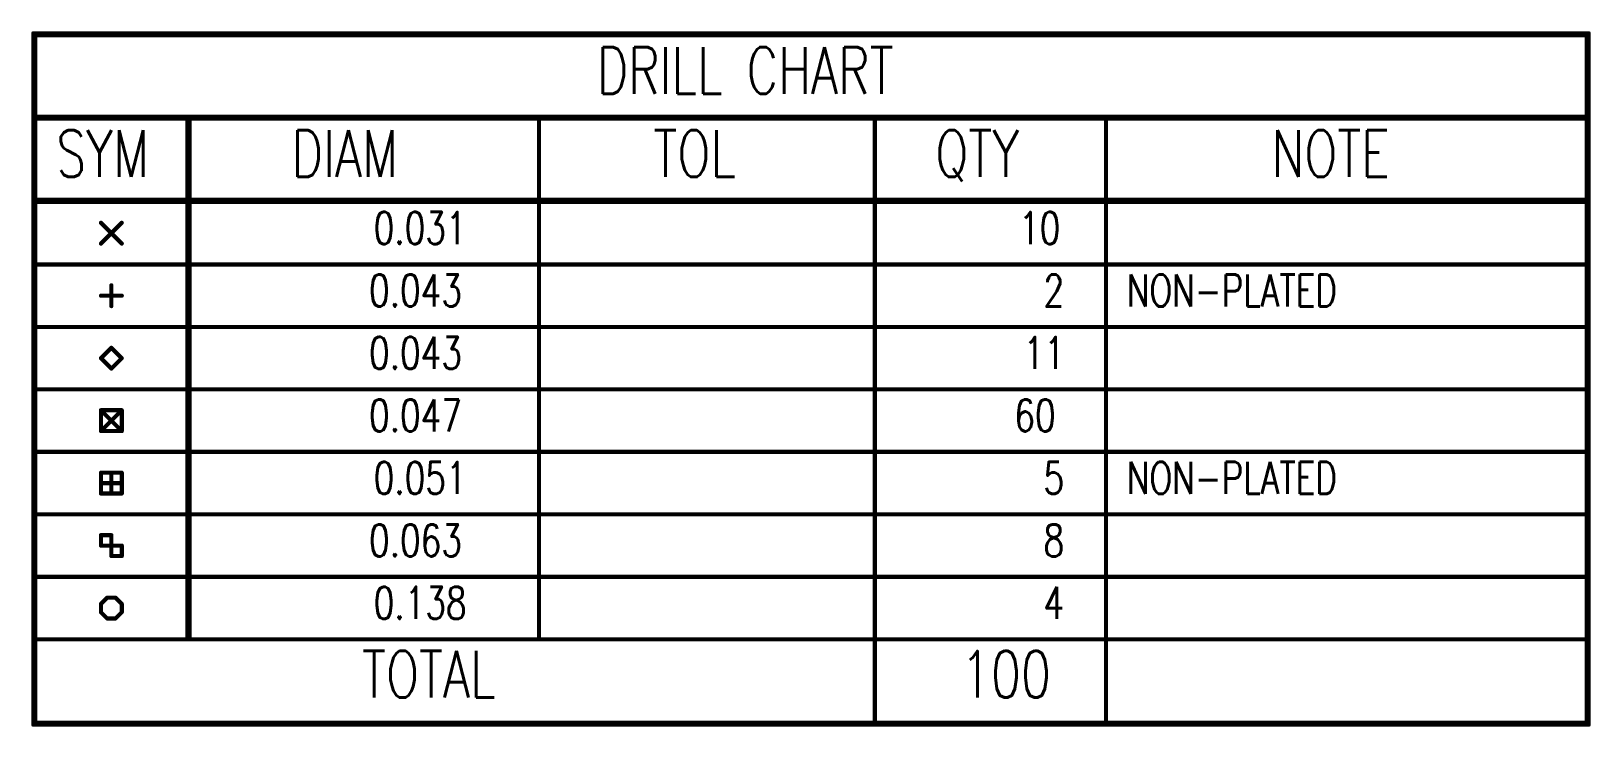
# Model space of a CAD drawing. Extents: x -711 to 95, y -82 to 290.
# Drawn here: x -0.3 to 94.9, y -42.2 to 0.3 of the extents above; entities that cross this region are included whole.
import ezdxf

# ---------------------------------------------------------------- set-up
doc = ezdxf.new("R2010")
doc.units = 0
doc.layers.add('2D_LINE_24', color=1, linetype='CONTINUOUS')
doc.layers.add('TEXT_24', color=1, linetype='CONTINUOUS')
doc.styles.add('W0$254', font='simplex', dxfattribs={"width": 0.75})

msp = doc.modelspace()

# ---------------------------------------------------------------- texts
at = {"layer": 'TEXT_24', "style": 'W0$254', "width": 0.75}
for s, height, p in [('DRILL CHART', 2.8448, (34.237, -3.556)), ('SYM', 2.8448, (1.27, -8.636)), ('DIAM', 2.8448, (15.632, -8.636)), ('TOL', 2.8448, (37.698, -8.636)), ('QTY', 2.8448, (54.885, -8.636)), ('NOTE', 2.8448, (75.385, -8.636)), ('0.031', 1.9558, (20.638, -12.724)), ('10', 1.9558, (59.994, -12.724)), ('0.043', 1.9558, (20.356, -16.534)), ('2', 1.956, (61.489, -16.534)), ('NON-PLATED', 1.9558, (66.569, -16.534)), ('0.043', 1.9558, (20.356, -20.344)), ('11', 1.9558, (60.276, -20.344)), ('0.047', 1.9558, (20.356, -24.154)), ('60', 1.9558, (59.711, -24.154)), ('0.051', 1.9558, (20.638, -27.964)), ('5', 1.956, (61.489, -27.964)), ('NON-PLATED', 1.9558, (66.569, -27.964)), ('0.063', 1.9558, (20.356, -31.774)), ('8', 1.956, (61.489, -31.774)), ('0.138', 1.9558, (20.638, -35.584)), ('4', 1.956, (61.489, -35.584)), ('TOTAL', 2.8448, (19.928, -40.386)), ('100', 2.8448, (56.452, -40.386))]:
    msp.add_text(s, height=height, dxfattribs=at).set_placement(p)

# ---------------------------------------------------------------- blocks, each defined once
blk = doc.blocks.new('SMOOTH_0$254')
at = {"const_width": 0.127}
blk.add_lwpolyline([(-0.0635, 0, 1), (0.0635, 0, 1)], format="xyb", close=True, dxfattribs=at)
blk = doc.blocks.new('DRAWING_1')
at = {"layer": '2D_LINE_24', "const_width": 0.254}
blk.add_lwpolyline([(0, 0), (0, -41.91)], dxfattribs=at)
at = {"layer": '2D_LINE_24'}
for p in [(0, 0), (0, -41.91)]:
    blk.add_blockref('SMOOTH_0$254', p, dxfattribs=at)
blk = doc.blocks.new('DRAWING_2')
at = {"layer": '2D_LINE_24', "const_width": 0.254}
blk.add_lwpolyline([(0, 0), (0, -41.91)], dxfattribs=at)
at = {"layer": '2D_LINE_24'}
for p in [(0, 0), (0, -41.91)]:
    blk.add_blockref('SMOOTH_0$254', p, dxfattribs=at)
blk = doc.blocks.new('DRAWING_3')
at = {"layer": '2D_LINE_24', "const_width": 0.254}
blk.add_lwpolyline([(0, 0), (0, -31.75)], dxfattribs=at)
at = {"layer": '2D_LINE_24'}
for p in [(0, 0), (0, -31.75)]:
    blk.add_blockref('SMOOTH_0$254', p, dxfattribs=at)
blk = doc.blocks.new('DRAWING_4')
at = {"layer": '2D_LINE_24', "const_width": 0.254}
blk.add_lwpolyline([(0, 0), (0, -31.75)], dxfattribs=at)
at = {"layer": '2D_LINE_24'}
for p in [(0, 0), (0, -31.75)]:
    blk.add_blockref('SMOOTH_0$254', p, dxfattribs=at)
blk = doc.blocks.new('DRAWING_5')
at = {"layer": '2D_LINE_24', "const_width": 0.254}
blk.add_lwpolyline([(0, 0), (0, -31.75)], dxfattribs=at)
at = {"layer": '2D_LINE_24'}
for p in [(0, 0), (0, -31.75)]:
    blk.add_blockref('SMOOTH_0$254', p, dxfattribs=at)
blk = doc.blocks.new('DRAWING_6')
at = {"layer": '2D_LINE_24', "const_width": 0.254}
blk.add_lwpolyline([(0, 0), (0, -36.83)], dxfattribs=at)
at = {"layer": '2D_LINE_24'}
for p in [(0, 0), (0, -36.83)]:
    blk.add_blockref('SMOOTH_0$254', p, dxfattribs=at)
blk = doc.blocks.new('DRAWING_7')
at = {"layer": '2D_LINE_24', "const_width": 0.254}
blk.add_lwpolyline([(0, 0), (0, -36.83)], dxfattribs=at)
at = {"layer": '2D_LINE_24'}
for p in [(0, 0), (0, -36.83)]:
    blk.add_blockref('SMOOTH_0$254', p, dxfattribs=at)
blk = doc.blocks.new('DRAWING_8')
at = {"layer": '2D_LINE_24', "const_width": 0.254}
blk.add_lwpolyline([(0, 0), (0, -41.91)], dxfattribs=at)
at = {"layer": '2D_LINE_24'}
for p in [(0, 0), (0, -41.91)]:
    blk.add_blockref('SMOOTH_0$254', p, dxfattribs=at)
blk = doc.blocks.new('DRAWING_9')
at = {"layer": '2D_LINE_24', "const_width": 0.254}
blk.add_lwpolyline([(0, 0), (0, -41.91)], dxfattribs=at)
at = {"layer": '2D_LINE_24'}
for p in [(0, 0), (0, -41.91)]:
    blk.add_blockref('SMOOTH_0$254', p, dxfattribs=at)
blk = doc.blocks.new('DRAWING_10')
at = {"layer": '2D_LINE_24', "const_width": 0.254}
blk.add_lwpolyline([(0, 0), (94.869, 0)], dxfattribs=at)
at = {"layer": '2D_LINE_24'}
for p in [(0, 0), (94.869, 0)]:
    blk.add_blockref('SMOOTH_0$254', p, dxfattribs=at)
blk = doc.blocks.new('DRAWING_11')
at = {"layer": '2D_LINE_24', "const_width": 0.254}
blk.add_lwpolyline([(0, 0), (94.615, 0)], dxfattribs=at)
at = {"layer": '2D_LINE_24'}
for p in [(0, 0), (94.615, 0)]:
    blk.add_blockref('SMOOTH_0$254', p, dxfattribs=at)
blk = doc.blocks.new('DRAWING_12')
at = {"layer": '2D_LINE_24', "const_width": 0.254}
blk.add_lwpolyline([(0, 0), (94.615, 0)], dxfattribs=at)
at = {"layer": '2D_LINE_24'}
for p in [(0, 0), (94.615, 0)]:
    blk.add_blockref('SMOOTH_0$254', p, dxfattribs=at)
blk = doc.blocks.new('DRAWING_13')
at = {"layer": '2D_LINE_24', "const_width": 0.254}
blk.add_lwpolyline([(0, 0), (94.615, 0)], dxfattribs=at)
at = {"layer": '2D_LINE_24'}
for p in [(0, 0), (94.615, 0)]:
    blk.add_blockref('SMOOTH_0$254', p, dxfattribs=at)
blk = doc.blocks.new('DRAWING_14')
at = {"layer": '2D_LINE_24', "const_width": 0.254}
blk.add_lwpolyline([(0, 0), (94.615, 0)], dxfattribs=at)
at = {"layer": '2D_LINE_24'}
for p in [(0, 0), (94.615, 0)]:
    blk.add_blockref('SMOOTH_0$254', p, dxfattribs=at)
blk = doc.blocks.new('DRAWING_15')
at = {"layer": '2D_LINE_24', "const_width": 0.254}
blk.add_lwpolyline([(0, 0), (94.615, 0)], dxfattribs=at)
at = {"layer": '2D_LINE_24'}
for p in [(0, 0), (94.615, 0)]:
    blk.add_blockref('SMOOTH_0$254', p, dxfattribs=at)
blk = doc.blocks.new('DRAWING_16')
at = {"layer": '2D_LINE_24', "const_width": 0.254}
blk.add_lwpolyline([(0, 0), (94.615, 0)], dxfattribs=at)
at = {"layer": '2D_LINE_24'}
for p in [(0, 0), (94.615, 0)]:
    blk.add_blockref('SMOOTH_0$254', p, dxfattribs=at)
blk = doc.blocks.new('DRAWING_17')
at = {"layer": '2D_LINE_24', "const_width": 0.254}
blk.add_lwpolyline([(0, 0), (94.615, 0)], dxfattribs=at)
at = {"layer": '2D_LINE_24'}
for p in [(0, 0), (94.615, 0)]:
    blk.add_blockref('SMOOTH_0$254', p, dxfattribs=at)
blk = doc.blocks.new('DRAWING_18')
at = {"layer": '2D_LINE_24', "const_width": 0.254}
blk.add_lwpolyline([(0, 0), (94.615, 0)], dxfattribs=at)
at = {"layer": '2D_LINE_24'}
for p in [(0, 0), (94.615, 0)]:
    blk.add_blockref('SMOOTH_0$254', p, dxfattribs=at)
blk = doc.blocks.new('DRAWING_19')
at = {"layer": '2D_LINE_24', "const_width": 0.254}
blk.add_lwpolyline([(0, 0), (94.615, 0)], dxfattribs=at)
at = {"layer": '2D_LINE_24'}
for p in [(0, 0), (94.615, 0)]:
    blk.add_blockref('SMOOTH_0$254', p, dxfattribs=at)
blk = doc.blocks.new('DRAWING_20')
at = {"layer": '2D_LINE_24', "const_width": 0.254}
blk.add_lwpolyline([(0, 0), (94.615, 0)], dxfattribs=at)
at = {"layer": '2D_LINE_24'}
for p in [(0, 0), (94.615, 0)]:
    blk.add_blockref('SMOOTH_0$254', p, dxfattribs=at)
blk = doc.blocks.new('DRAWING_21')
at = {"layer": '2D_LINE_24', "const_width": 0.254}
blk.add_lwpolyline([(0, 0), (94.615, 0)], dxfattribs=at)
at = {"layer": '2D_LINE_24'}
for p in [(0, 0), (94.615, 0)]:
    blk.add_blockref('SMOOTH_0$254', p, dxfattribs=at)
blk = doc.blocks.new('DRAWING_22')
at = {"layer": '2D_LINE_24', "const_width": 0.254}
blk.add_lwpolyline([(0, 0), (94.615, 0)], dxfattribs=at)
at = {"layer": '2D_LINE_24'}
for p in [(0, 0), (94.615, 0)]:
    blk.add_blockref('SMOOTH_0$254', p, dxfattribs=at)
blk = doc.blocks.new('DRAWING_23')
at = {"layer": '2D_LINE_24', "const_width": 0.254}
blk.add_lwpolyline([(0, 0), (94.615, 0)], dxfattribs=at)
at = {"layer": '2D_LINE_24'}
for p in [(0, 0), (94.615, 0)]:
    blk.add_blockref('SMOOTH_0$254', p, dxfattribs=at)
blk = doc.blocks.new('DRAWING_24')
at = {"layer": '2D_LINE_24', "const_width": 0.254}
blk.add_lwpolyline([(0, 0), (94.869, 0)], dxfattribs=at)
at = {"layer": '2D_LINE_24'}
for p in [(0, 0), (94.869, 0)]:
    blk.add_blockref('SMOOTH_0$254', p, dxfattribs=at)
blk = doc.blocks.new('DRAWING_25')
at = {"layer": '2D_LINE_24', "const_width": 0.254}
blk.add_lwpolyline([(0, 0), (1.27, -1.27)], dxfattribs=at)
at = {"layer": '2D_LINE_24'}
for p in [(0, 0), (1.27, -1.27)]:
    blk.add_blockref('SMOOTH_0$254', p, dxfattribs=at)
blk = doc.blocks.new('DRAWING_26')
at = {"layer": '2D_LINE_24', "const_width": 0.254}
blk.add_lwpolyline([(0, 0), (1.27, 1.27)], dxfattribs=at)
at = {"layer": '2D_LINE_24'}
for p in [(1.27, 1.27), (0, 0)]:
    blk.add_blockref('SMOOTH_0$254', p, dxfattribs=at)
blk = doc.blocks.new('DRAWING_27')
at = {"layer": '2D_LINE_24', "const_width": 0.254}
blk.add_lwpolyline([(0, 0), (0, 1.27)], dxfattribs=at)
at = {"layer": '2D_LINE_24'}
for p in [(0, 1.27), (0, 0)]:
    blk.add_blockref('SMOOTH_0$254', p, dxfattribs=at)
blk = doc.blocks.new('DRAWING_28')
at = {"layer": '2D_LINE_24', "const_width": 0.254}
blk.add_lwpolyline([(0, 0), (1.27, 0)], dxfattribs=at)
at = {"layer": '2D_LINE_24'}
for p in [(0, 0), (1.27, 0)]:
    blk.add_blockref('SMOOTH_0$254', p, dxfattribs=at)
blk = doc.blocks.new('DRAWING_29')
at = {"layer": '2D_LINE_24', "const_width": 0.254}
blk.add_lwpolyline([(0, 0), (-0.635, 0.635)], dxfattribs=at)
at = {"layer": '2D_LINE_24'}
for p in [(-0.635, 0.635), (0, 0)]:
    blk.add_blockref('SMOOTH_0$254', p, dxfattribs=at)
blk = doc.blocks.new('DRAWING_30')
at = {"layer": '2D_LINE_24', "const_width": 0.254}
blk.add_lwpolyline([(0, 0), (-0.635, -0.635)], dxfattribs=at)
at = {"layer": '2D_LINE_24'}
for p in [(0, 0), (-0.635, -0.635)]:
    blk.add_blockref('SMOOTH_0$254', p, dxfattribs=at)
blk = doc.blocks.new('DRAWING_31')
at = {"layer": '2D_LINE_24', "const_width": 0.254}
blk.add_lwpolyline([(0, 0), (0.635, -0.635)], dxfattribs=at)
at = {"layer": '2D_LINE_24'}
for p in [(0, 0), (0.635, -0.635)]:
    blk.add_blockref('SMOOTH_0$254', p, dxfattribs=at)
blk = doc.blocks.new('DRAWING_32')
at = {"layer": '2D_LINE_24', "const_width": 0.254}
blk.add_lwpolyline([(0, 0), (0.635, 0.635)], dxfattribs=at)
at = {"layer": '2D_LINE_24'}
for p in [(0, 0), (0.635, 0.635)]:
    blk.add_blockref('SMOOTH_0$254', p, dxfattribs=at)
blk = doc.blocks.new('DRAWING_33')
at = {"layer": '2D_LINE_24', "const_width": 0.254}
blk.add_lwpolyline([(0, 0), (1.27, -1.27)], dxfattribs=at)
at = {"layer": '2D_LINE_24'}
for p in [(0, 0), (1.27, -1.27)]:
    blk.add_blockref('SMOOTH_0$254', p, dxfattribs=at)
blk = doc.blocks.new('DRAWING_34')
at = {"layer": '2D_LINE_24', "const_width": 0.254}
blk.add_lwpolyline([(0, 0), (1.27, 1.27)], dxfattribs=at)
at = {"layer": '2D_LINE_24'}
for p in [(1.27, 1.27), (0, 0)]:
    blk.add_blockref('SMOOTH_0$254', p, dxfattribs=at)
blk = doc.blocks.new('DRAWING_35')
at = {"layer": '2D_LINE_24', "const_width": 0.254}
blk.add_lwpolyline([(0, 0), (-1.27, 0)], dxfattribs=at)
at = {"layer": '2D_LINE_24'}
for p in [(-1.27, 0), (0, 0)]:
    blk.add_blockref('SMOOTH_0$254', p, dxfattribs=at)
blk = doc.blocks.new('DRAWING_36')
at = {"layer": '2D_LINE_24', "const_width": 0.254}
blk.add_lwpolyline([(0, 0), (0, -1.27)], dxfattribs=at)
at = {"layer": '2D_LINE_24'}
for p in [(0, 0), (0, -1.27)]:
    blk.add_blockref('SMOOTH_0$254', p, dxfattribs=at)
blk = doc.blocks.new('DRAWING_37')
at = {"layer": '2D_LINE_24', "const_width": 0.254}
blk.add_lwpolyline([(0, 0), (1.27, 0)], dxfattribs=at)
at = {"layer": '2D_LINE_24'}
for p in [(0, 0), (1.27, 0)]:
    blk.add_blockref('SMOOTH_0$254', p, dxfattribs=at)
blk = doc.blocks.new('DRAWING_38')
at = {"layer": '2D_LINE_24', "const_width": 0.254}
blk.add_lwpolyline([(0, 0), (0, 1.27)], dxfattribs=at)
at = {"layer": '2D_LINE_24'}
for p in [(0, 1.27), (0, 0)]:
    blk.add_blockref('SMOOTH_0$254', p, dxfattribs=at)
blk = doc.blocks.new('DRAWING_39')
at = {"layer": '2D_LINE_24', "const_width": 0.254}
blk.add_lwpolyline([(0, 0), (0, 1.27)], dxfattribs=at)
at = {"layer": '2D_LINE_24'}
for p in [(0, 1.27), (0, 0)]:
    blk.add_blockref('SMOOTH_0$254', p, dxfattribs=at)
blk = doc.blocks.new('DRAWING_40')
at = {"layer": '2D_LINE_24', "const_width": 0.254}
blk.add_lwpolyline([(0, 0), (1.27, 0)], dxfattribs=at)
at = {"layer": '2D_LINE_24'}
for p in [(0, 0), (1.27, 0)]:
    blk.add_blockref('SMOOTH_0$254', p, dxfattribs=at)
blk = doc.blocks.new('DRAWING_41')
at = {"layer": '2D_LINE_24', "const_width": 0.254}
blk.add_lwpolyline([(0, 0), (-1.27, 0)], dxfattribs=at)
at = {"layer": '2D_LINE_24'}
for p in [(-1.27, 0), (0, 0)]:
    blk.add_blockref('SMOOTH_0$254', p, dxfattribs=at)
blk = doc.blocks.new('DRAWING_42')
at = {"layer": '2D_LINE_24', "const_width": 0.254}
blk.add_lwpolyline([(0, 0), (0, -1.27)], dxfattribs=at)
at = {"layer": '2D_LINE_24'}
for p in [(0, 0), (0, -1.27)]:
    blk.add_blockref('SMOOTH_0$254', p, dxfattribs=at)
blk = doc.blocks.new('DRAWING_43')
at = {"layer": '2D_LINE_24', "const_width": 0.254}
blk.add_lwpolyline([(0, 0), (1.27, 0)], dxfattribs=at)
at = {"layer": '2D_LINE_24'}
for p in [(0, 0), (1.27, 0)]:
    blk.add_blockref('SMOOTH_0$254', p, dxfattribs=at)
blk = doc.blocks.new('DRAWING_44')
at = {"layer": '2D_LINE_24', "const_width": 0.254}
blk.add_lwpolyline([(0, 0), (0, 1.27)], dxfattribs=at)
at = {"layer": '2D_LINE_24'}
for p in [(0, 1.27), (0, 0)]:
    blk.add_blockref('SMOOTH_0$254', p, dxfattribs=at)
blk = doc.blocks.new('DRAWING_45')
at = {"layer": '2D_LINE_24', "const_width": 0.254}
blk.add_lwpolyline([(0, 0), (-1.27, 0)], dxfattribs=at)
at = {"layer": '2D_LINE_24'}
for p in [(-1.27, 0), (0, 0)]:
    blk.add_blockref('SMOOTH_0$254', p, dxfattribs=at)
blk = doc.blocks.new('DRAWING_46')
at = {"layer": '2D_LINE_24', "const_width": 0.254}
blk.add_lwpolyline([(0, 0), (0, 0.635)], dxfattribs=at)
at = {"layer": '2D_LINE_24'}
for p in [(0, 0.635), (0, 0)]:
    blk.add_blockref('SMOOTH_0$254', p, dxfattribs=at)
blk = doc.blocks.new('DRAWING_47')
at = {"layer": '2D_LINE_24', "const_width": 0.254}
blk.add_lwpolyline([(0, 0), (0.635, 0)], dxfattribs=at)
at = {"layer": '2D_LINE_24'}
for p in [(0, 0), (0.635, 0)]:
    blk.add_blockref('SMOOTH_0$254', p, dxfattribs=at)
blk = doc.blocks.new('DRAWING_48')
at = {"layer": '2D_LINE_24', "const_width": 0.254}
blk.add_lwpolyline([(0, 0), (0, -1.27)], dxfattribs=at)
at = {"layer": '2D_LINE_24'}
for p in [(0, 0), (0, -1.27)]:
    blk.add_blockref('SMOOTH_0$254', p, dxfattribs=at)
blk = doc.blocks.new('DRAWING_49')
at = {"layer": '2D_LINE_24', "const_width": 0.254}
blk.add_lwpolyline([(0, 0), (0.635, 0)], dxfattribs=at)
at = {"layer": '2D_LINE_24'}
for p in [(0, 0), (0.635, 0)]:
    blk.add_blockref('SMOOTH_0$254', p, dxfattribs=at)
blk = doc.blocks.new('DRAWING_50')
at = {"layer": '2D_LINE_24', "const_width": 0.254}
blk.add_lwpolyline([(0, 0), (0, 0.635)], dxfattribs=at)
at = {"layer": '2D_LINE_24'}
for p in [(0, 0.635), (0, 0)]:
    blk.add_blockref('SMOOTH_0$254', p, dxfattribs=at)
blk = doc.blocks.new('DRAWING_51')
at = {"layer": '2D_LINE_24', "const_width": 0.254}
blk.add_lwpolyline([(0, 0), (-0.381, 0.381)], dxfattribs=at)
at = {"layer": '2D_LINE_24'}
for p in [(-0.381, 0.381), (0, 0)]:
    blk.add_blockref('SMOOTH_0$254', p, dxfattribs=at)
blk = doc.blocks.new('DRAWING_52')
at = {"layer": '2D_LINE_24', "const_width": 0.254}
blk.add_lwpolyline([(0, 0), (-0.508, 0)], dxfattribs=at)
at = {"layer": '2D_LINE_24'}
for p in [(-0.508, 0), (0, 0)]:
    blk.add_blockref('SMOOTH_0$254', p, dxfattribs=at)
blk = doc.blocks.new('DRAWING_53')
at = {"layer": '2D_LINE_24', "const_width": 0.254}
blk.add_lwpolyline([(0, 0), (-0.381, -0.381)], dxfattribs=at)
at = {"layer": '2D_LINE_24'}
for p in [(0, 0), (-0.381, -0.381)]:
    blk.add_blockref('SMOOTH_0$254', p, dxfattribs=at)
blk = doc.blocks.new('DRAWING_54')
at = {"layer": '2D_LINE_24', "const_width": 0.254}
blk.add_lwpolyline([(0, 0), (0, -0.508)], dxfattribs=at)
at = {"layer": '2D_LINE_24'}
for p in [(0, 0), (0, -0.508)]:
    blk.add_blockref('SMOOTH_0$254', p, dxfattribs=at)
blk = doc.blocks.new('DRAWING_55')
at = {"layer": '2D_LINE_24', "const_width": 0.254}
blk.add_lwpolyline([(0, 0), (0.381, -0.381)], dxfattribs=at)
at = {"layer": '2D_LINE_24'}
for p in [(0, 0), (0.381, -0.381)]:
    blk.add_blockref('SMOOTH_0$254', p, dxfattribs=at)
blk = doc.blocks.new('DRAWING_56')
at = {"layer": '2D_LINE_24', "const_width": 0.254}
blk.add_lwpolyline([(0, 0), (0.508, 0)], dxfattribs=at)
at = {"layer": '2D_LINE_24'}
for p in [(0, 0), (0.508, 0)]:
    blk.add_blockref('SMOOTH_0$254', p, dxfattribs=at)
blk = doc.blocks.new('DRAWING_57')
at = {"layer": '2D_LINE_24', "const_width": 0.254}
blk.add_lwpolyline([(0, 0), (0.381, 0.381)], dxfattribs=at)
at = {"layer": '2D_LINE_24'}
for p in [(0, 0), (0.381, 0.381)]:
    blk.add_blockref('SMOOTH_0$254', p, dxfattribs=at)
blk = doc.blocks.new('DRAWING_58')
at = {"layer": '2D_LINE_24', "const_width": 0.254}
blk.add_lwpolyline([(0, 0), (0, 0.508)], dxfattribs=at)
at = {"layer": '2D_LINE_24'}
for p in [(0, 0.508), (0, 0)]:
    blk.add_blockref('SMOOTH_0$254', p, dxfattribs=at)

# ---------------------------------------------------------------- block references
for name, p in [('DRAWING_10', (-0.127, 0.127)), ('DRAWING_2', (-0.127, 0)), ('DRAWING_1', (0, 0)), ('DRAWING_11', (0, 0)), ('DRAWING_8', (94.615, 0)), ('DRAWING_9', (94.742, 0)), ('DRAWING_12', (0, -4.953)), ('DRAWING_13', (0, -5.08)), ('DRAWING_3', (9.271, -5.08)), ('DRAWING_4', (9.398, -5.08)), ('DRAWING_5', (30.713, -5.08)), ('DRAWING_6', (51.202, -5.08)), ('DRAWING_7', (65.299, -5.08)), ('DRAWING_14', (0, -10.033)), ('DRAWING_15', (0, -10.16)), ('DRAWING_25', (4, -11.43)), ('DRAWING_26', (4, -12.7)), ('DRAWING_16', (0, -13.97)), ('DRAWING_27', (4.636, -16.51)), ('DRAWING_28', (4, -15.875)), ('DRAWING_17', (0, -17.78)), ('DRAWING_32', (4, -19.685)), ('DRAWING_31', (4.636, -19.05)), ('DRAWING_29', (4.636, -20.32)), ('DRAWING_30', (5.271, -19.685)), ('DRAWING_18', (0, -21.59)), ('DRAWING_33', (4, -22.86)), ('DRAWING_34', (4, -24.13)), ('DRAWING_37', (4, -22.86)), ('DRAWING_38', (4, -24.13)), ('DRAWING_36', (5.271, -22.86)), ('DRAWING_35', (5.271, -24.13)), ('DRAWING_19', (0, -25.4)), ('DRAWING_43', (4, -26.67)), ('DRAWING_44', (4, -27.94)), ('DRAWING_39', (4.636, -27.94)), ('DRAWING_42', (5.271, -26.67)), ('DRAWING_40', (4, -27.305)), ('DRAWING_41', (5.271, -27.94)), ('DRAWING_20', (0, -29.21)), ('DRAWING_49', (4, -30.48)), ('DRAWING_50', (4, -31.115)), ('DRAWING_48', (4.636, -30.48)), ('DRAWING_45', (5.271, -31.115)), ('DRAWING_46', (5.271, -31.75)), ('DRAWING_47', (4.636, -31.75)), ('DRAWING_21', (0, -33.02)), ('DRAWING_57', (4, -34.671)), ('DRAWING_56', (4.381, -34.29)), ('DRAWING_55', (4.889, -34.29)), ('DRAWING_58', (4, -35.179)), ('DRAWING_51', (4.381, -35.56)), ('DRAWING_53', (5.271, -35.179)), ('DRAWING_54', (5.271, -34.671)), ('DRAWING_52', (4.889, -35.56)), ('DRAWING_22', (0, -36.83)), ('DRAWING_23', (0, -41.91)), ('DRAWING_24', (-0.127, -42.037))]:
    msp.add_blockref(name, p)

msp.set_redraw_order([(e.dxf.handle, doc.entitydb.next_handle()) for e in msp.query("TEXT MTEXT ATTDEF DIMENSION ARC_DIMENSION")])  # texts and dimensions are drawn at this point

doc.saveas('drawing.dxf')
